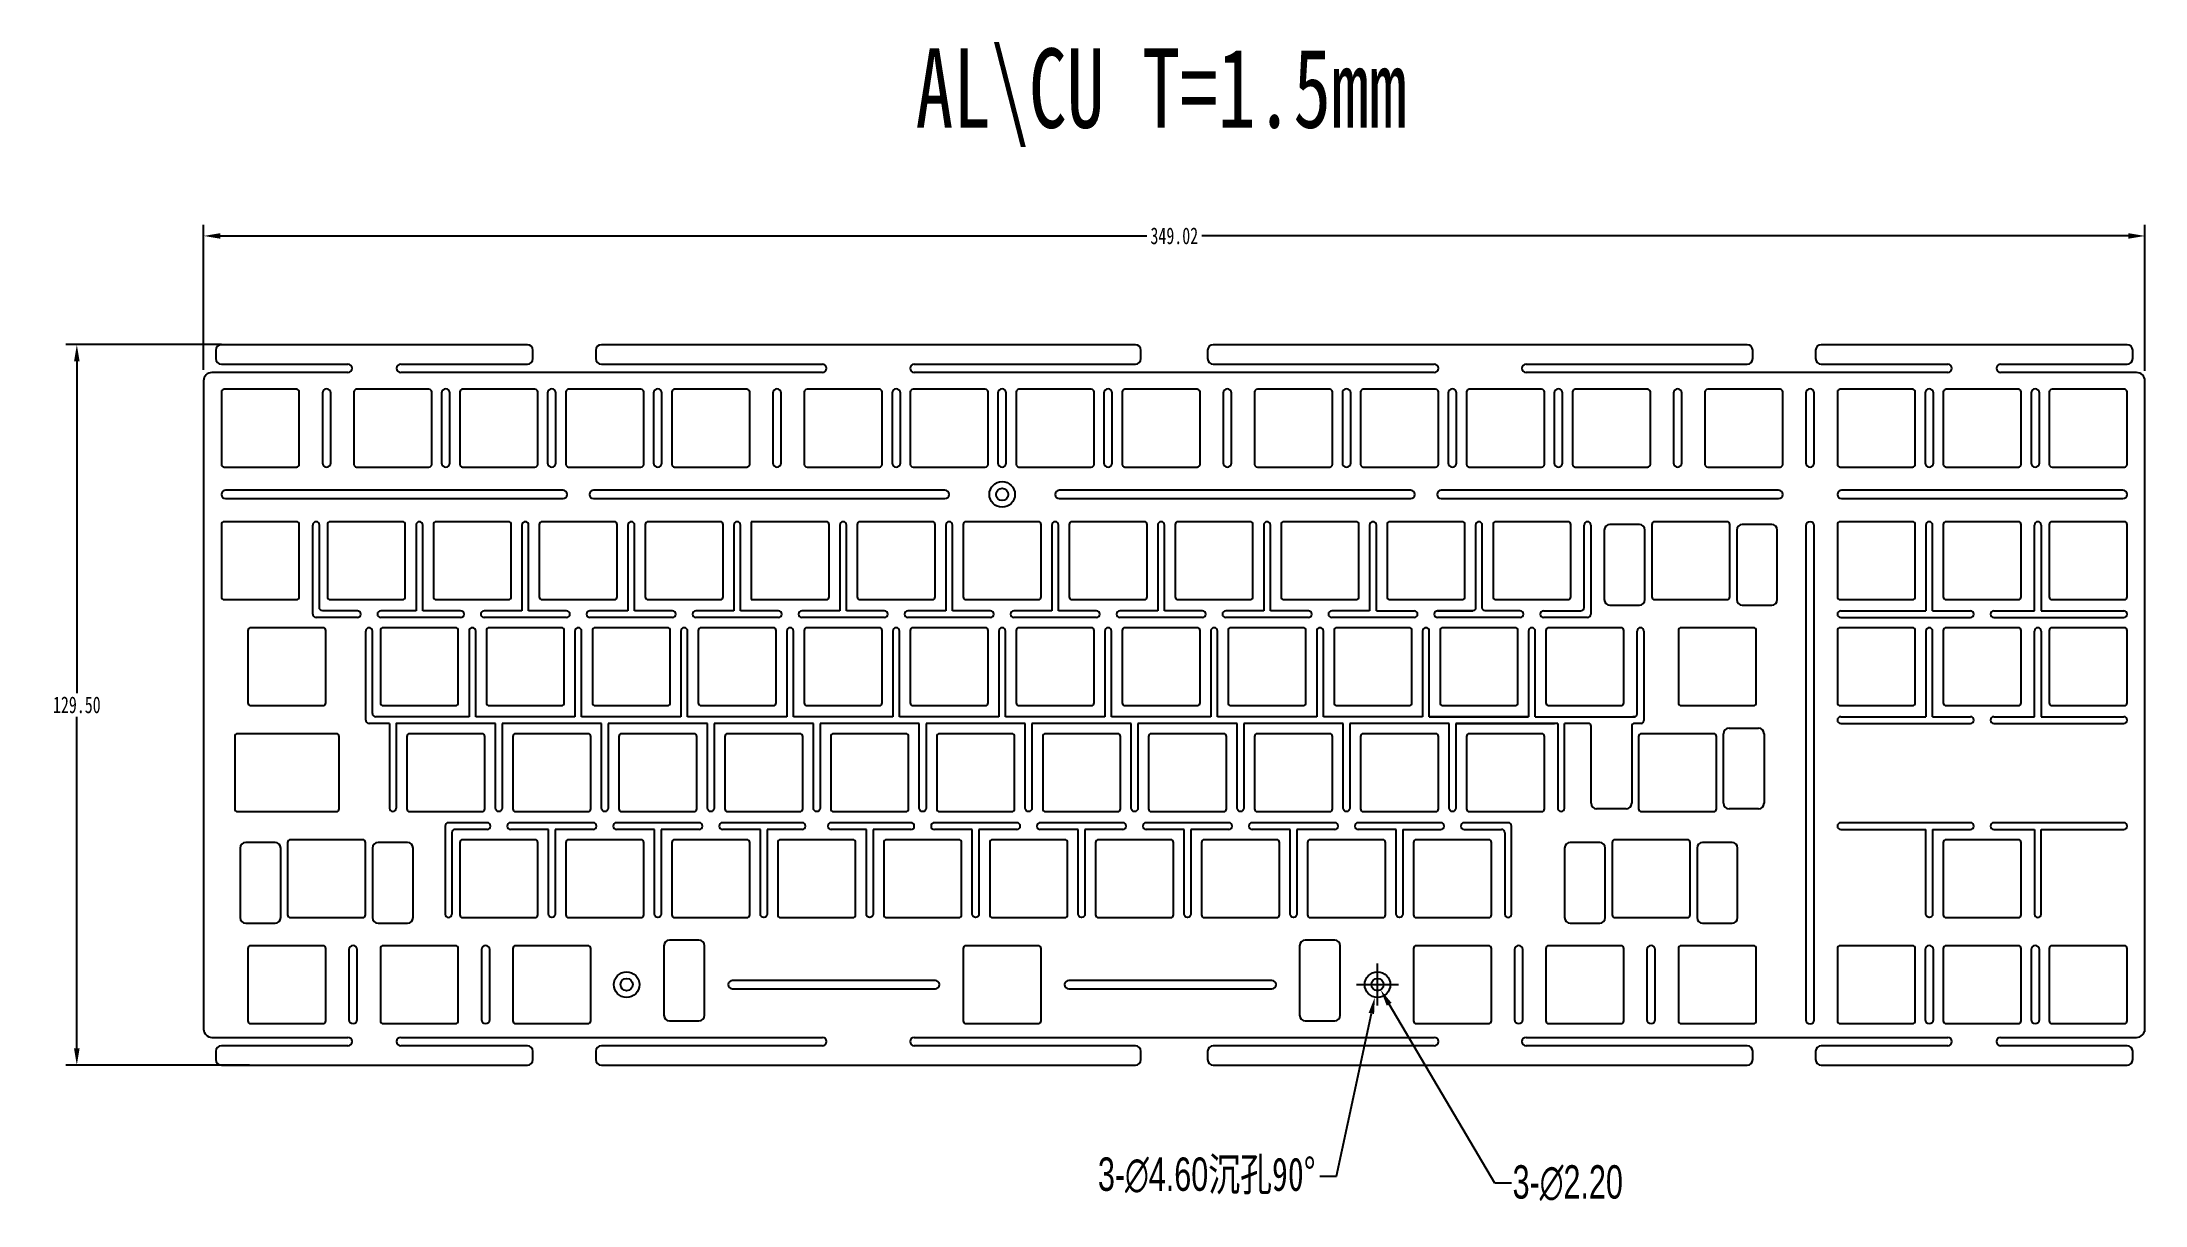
# Model space of a CAD drawing. Header units: millimetres. Extents: x 861 to 1239, y -557 to -348.
import ezdxf

# ---------------------------------------------------------------- set-up
doc = ezdxf.new("R2010")
doc.units = ezdxf.units.MM
doc.header["$LTSCALE"] = 23.1
doc.header["$PDMODE"] = 3
doc.header["$PDSIZE"] = 0.3
doc.layers.get('0').update_dxf_attribs({"linetype": 'CONTINUOUS'})
doc.layers.get('Defpoints').update_dxf_attribs({"linetype": 'CONTINUOUS'})
for name, color, linetype in [('PCB-RCB_PBL1', 7, 'CONTINUOUS'), ('SUIT-00-06_PBL7', 7, 'CONTINUOUS'), ('图层1', 3, 'CONTINUOUS')]:
    doc.layers.add(name, color=color, linetype=linetype)
doc.styles.get("Standard").update_dxf_attribs({"font": '', "width": 0.7})
doc.styles.get('Standard').set_extended_font_data('NSimSun')
doc.dimstyles.get("Standard").update_dxf_attribs({"dimtxt": 3, "dimasz": 3, "dimexe": 2, "dimexo": 1.5, "dimtad": 1, "dimdsep": 46, "dimtxsty": 'Standard', "dimcen": 0.09, "dimadec": 0, "dimazin": 0, "dimtol": 1, "dimtp": 0.01, "dimtm": 0.01, "dimtfac": 1, "dimtofl": 0, "dimtmove": 0, "dimatfit": 3, "dimfxl": 1, "dimtolj": 1, "dimarcsym": 0})

msp = doc.modelspace()

# ---------------------------------------------------------------- texts
at = {"insert": (1017.587, -349.329), "char_height": 14.26233, "width": 3638.14313, "attachment_point": 1}
msp.add_mtext('AL\\\\CU T=1.5mm', dxfattribs=at)

# ---------------------------------------------------------------- blocks, each defined once
blk = doc.blocks.new('*D2')
at = {"layer": 'Defpoints', "color": 0, "transparency": 16777216}
for p in [(1100.09, -516.65), (1101.21, -518.54)]:
    blk.add_point(p, dxfattribs=at)
at = {"layer": '图层1', "color": 0, "lineweight": -2, "transparency": 16777216}
for p, q in [((1100.65, -521.37), (1100.65, -513.81)), ((1096.87, -517.59), (1104.43, -517.59)), ((1121.71, -553.25), (1102.73, -521.12)), ((1124.71, -553.25), (1121.71, -553.25))]:
    blk.add_line(p, q, dxfattribs=at)
at = {"layer": '图层1', "color": 0, "transparency": 16777216}
blk.add_solid([(1103.17, -520.87), (1102.3, -521.38), (1101.21, -518.54)], dxfattribs=at)
at = {"layer": '图层1', "color": 0, "transparency": 16777216, "insert": (1134.85, -553.25), "char_height": 6, "attachment_point": 5}
blk.add_mtext('\\A1;{\\fMS PGothic|b0|i0|c134|p34;3-\\fMS PGothic|b0|i0|c128|p34;∅2.20}', dxfattribs=at)
blk = doc.blocks.new('*D3')
at = {"layer": 'Defpoints', "color": 0, "transparency": 16777216}
for p in [(1101.13, -515.34), (1100.17, -519.84)]:
    blk.add_point(p, dxfattribs=at)
at = {"layer": '图层1', "color": 0, "lineweight": -2, "transparency": 16777216}
for p, q in [((1100.65, -521.37), (1100.65, -513.81)), ((1096.87, -517.59), (1104.43, -517.59)), ((1093.29, -551.99), (1099.54, -522.78)), ((1090.29, -551.99), (1093.29, -551.99))]:
    blk.add_line(p, q, dxfattribs=at)
at = {"layer": '图层1', "color": 0, "transparency": 16777216}
blk.add_solid([(1099.05, -522.67), (1100.03, -522.88), (1100.17, -519.84)], dxfattribs=at)
at = {"layer": '图层1', "color": 0, "transparency": 16777216, "insert": (1069.94, -551.99), "char_height": 6, "attachment_point": 5}
blk.add_mtext('\\A1;{\\fMS PGothic|b0|i0|c134|p34;3-\\fMS PGothic|b0|i0|c128|p34;∅4.60}沉孔90%%D', dxfattribs=at)
blk = doc.blocks.new('*D4')
at = {"layer": 'Defpoints', "color": 0, "transparency": 16777216}
for p in [(1238.62, -383.03), (889.6, -408.57), (1238.62, -408.79)]:
    blk.add_point(p, dxfattribs=at)
at = {"layer": '图层1', "color": 0, "lineweight": -2, "transparency": 16777216}
for p, q in [((889.6, -407.07), (889.6, -381.03)), ((1238.62, -407.29), (1238.62, -381.03)), ((892.6, -383.03), (1059.16, -383.03)), ((1235.62, -383.03), (1069.06, -383.03))]:
    blk.add_line(p, q, dxfattribs=at)
at = {"layer": '图层1', "color": 0, "transparency": 16777216}
for points in [[(892.6, -382.53), (892.6, -383.53), (889.6, -383.03)], [(1235.62, -382.53), (1235.62, -383.53), (1238.62, -383.03)]]:
    blk.add_solid(points, dxfattribs=at)
at = {"layer": '图层1', "color": 0, "transparency": 16777216, "insert": (1064.11, -383.03), "char_height": 3, "attachment_point": 5}
blk.add_mtext('\\A1;349.02', dxfattribs=at)
blk = doc.blocks.new('*D5')
at = {"layer": 'Defpoints', "color": 0, "transparency": 16777216}
for p in [(894.3, -402.57), (866.8, -532.07), (899.36, -532.07)]:
    blk.add_point(p, dxfattribs=at)
at = {"layer": '图层1', "color": 0, "lineweight": -2, "transparency": 16777216}
for p, q in [((892.8, -402.57), (864.8, -402.57)), ((866.8, -405.57), (866.8, -465.2)), ((866.8, -529.07), (866.8, -469.45)), ((897.86, -532.07), (864.8, -532.07))]:
    blk.add_line(p, q, dxfattribs=at)
at = {"layer": '图层1', "color": 0, "transparency": 16777216}
for points in [[(866.3, -405.57), (867.3, -405.57), (866.8, -402.57)], [(866.3, -529.07), (867.3, -529.07), (866.8, -532.07)]]:
    blk.add_solid(points, dxfattribs=at)
at = {"layer": '图层1', "color": 0, "transparency": 16777216, "insert": (866.8, -467.32), "char_height": 3, "attachment_point": 5}
blk.add_mtext('\\A1;129.50', dxfattribs=at)

# ---------------------------------------------------------------- dimensions: what is measured, and where the dimension line sits
at = {"layer": '图层1'}
dim = msp.add_linear_dim(base=(1238.62, -383.034), p1=(889.6, -408.573), p2=(1238.62, -408.792), dimstyle='Standard', override={"dimtad": 0, "dimtih": 1, "dimtoh": 1, "dimzin": 0, "dimcen": 3.78, "dimtol": 0, "dimtzin": 0}, dxfattribs=at)
dim.commit()
dim.dimension.update_dxf_attribs({"geometry": '*D4', "text_midpoint": (1064.11, -383.034)})
dim = msp.add_linear_dim(base=(866.797, -532.073), p1=(894.3, -402.573), p2=(899.357, -532.073), angle=90, dimstyle='Standard', override={"dimtad": 0, "dimtih": 1, "dimtoh": 1, "dimzin": 0, "dimcen": 3.78, "dimtol": 0, "dimtzin": 0}, dxfattribs=at)
dim.commit()
dim.dimension.update_dxf_attribs({"geometry": '*D5', "text_midpoint": (866.797, -467.323), "dimtype": 160})
for p1, p2, text, picture, middle in [((1101.131, -515.344), (1100.169, -519.842), '{\\fMS PGothic|b0|i0|c134|p34;3-\\fMS PGothic|b0|i0|c128|p34;<>}沉孔90%%D', '*D3', (1069.935, -551.989)), ((1100.091, -516.646), (1101.209, -518.541), '{\\fMS PGothic|b0|i0|c134|p34;3-\\fMS PGothic|b0|i0|c128|p34;<>}', '*D2', (1134.854, -553.252))]:
    dim = msp.add_diameter_dim_2p(p1=p1, p2=p2, text=text, dimstyle='Standard', override={"dimtxt": 6, "dimtad": 0, "dimtih": 1, "dimtoh": 1, "dimzin": 0, "dimcen": 3.78, "dimtol": 0, "dimtzin": 0}, dxfattribs=at)
    dim.commit()
    dim.dimension.update_dxf_attribs({"geometry": picture, "text_midpoint": middle, "dimtype": 163})

# ---------------------------------------------------------------- linework, layer by layer
at = {"linetype": 'Continuous'}
for p, q in [((891.8, -403.573), (891.8, -405.073)), ((947.8, -402.573), (892.8, -402.573)), ((948.8, -405.073), (948.8, -403.573)), ((960.11, -403.573), (960.11, -405.073)), ((1057.11, -402.573), (961.11, -402.573)), ((1058.11, -405.073), (1058.11, -403.573)), ((1070.11, -403.573), (1070.11, -405.073)), ((1167.11, -402.573), (1071.11, -402.573)), ((1168.11, -405.073), (1168.11, -403.573)), ((1179.42, -403.573), (1179.42, -405.073)), ((1235.42, -402.573), (1180.42, -402.573)), ((1236.42, -405.073), (1236.42, -403.573)), ((915.55, -407.573), (891.1, -407.573)), ((892.8, -406.073), (915.55, -406.073)), ((925.05, -406.073), (947.8, -406.073)), ((1000.86, -407.573), (925.05, -407.573)), ((961.11, -406.073), (1000.86, -406.073)), ((1017.36, -406.073), (1057.11, -406.073)), ((1110.86, -407.573), (1017.36, -407.573)), ((1071.11, -406.073), (1110.86, -406.073)), ((1127.36, -406.073), (1167.11, -406.073)), ((1203.17, -407.573), (1127.36, -407.573)), ((1180.42, -406.073), (1203.17, -406.073)), ((1212.67, -406.073), (1235.42, -406.073)), ((1237.12, -407.573), (1212.67, -407.573)), ((889.6, -409.073), (889.6, -525.573)), ((910.956, -411.286), (910.956, -423.823)), ((912.456, -423.823), (912.456, -411.286)), ((932.387, -411.286), (932.387, -423.823)), ((933.887, -423.823), (933.887, -411.286)), ((951.437, -411.286), (951.437, -423.823)), ((952.937, -423.823), (952.937, -411.286)), ((970.497, -411.286), (970.497, -423.823)), ((971.997, -423.823), (971.997, -411.286)), ((991.929, -411.286), (991.929, -423.823)), ((993.429, -423.823), (993.429, -411.286)), ((1013.36, -411.286), (1013.36, -423.823)), ((1014.86, -423.823), (1014.86, -411.286)), ((1032.41, -411.286), (1032.41, -423.823)), ((1033.91, -423.823), (1033.91, -411.286)), ((1051.46, -411.286), (1051.46, -423.823)), ((1052.96, -423.823), (1052.96, -411.286)), ((1072.891, -411.286), (1072.891, -423.823)), ((1074.391, -423.823), (1074.391, -411.286)), ((1094.322, -411.286), (1094.322, -423.823)), ((1095.822, -423.823), (1095.822, -411.286)), ((1113.372, -411.286), (1113.372, -423.823)), ((1114.872, -423.823), (1114.872, -411.286)), ((1132.422, -411.286), (1132.422, -423.823)), ((1133.922, -423.823), (1133.922, -411.286)), ((1149.697, -424.073), (1149.697, -411.073)), ((1153.854, -411.286), (1153.854, -423.823)), ((1155.354, -423.823), (1155.354, -411.286)), ((1159.51, -411.073), (1159.51, -424.073)), ((1173.01, -410.573), (1160.01, -410.573)), ((1173.51, -424.073), (1173.51, -411.073)), ((1177.665, -411.286), (1177.665, -423.823)), ((1179.165, -423.823), (1179.165, -411.286)), ((1199.095, -411.286), (1199.095, -423.823)), ((1200.595, -423.823), (1200.595, -411.286)), ((1218.145, -411.286), (1218.145, -423.823)), ((1219.645, -423.823), (1219.645, -411.286)), ((1238.62, -526.073), (1238.62, -409.073)), ((1160.01, -424.573), (1173.01, -424.573)), ((954.21, -428.733), (893.55, -428.733)), ((893.55, -430.233), (954.21, -430.233)), ((1022.885, -428.733), (959.71, -428.733)), ((959.71, -430.233), (1022.885, -430.233)), ((1106.61, -428.733), (1043.44, -428.733)), ((1043.44, -430.233), (1106.61, -430.233)), ((1172.76, -428.733), (1112.11, -428.733)), ((1112.11, -430.233), (1172.76, -430.233)), ((1234.67, -428.733), (1184.07, -428.733)), ((1184.07, -430.233), (1234.67, -430.233)), ((1163.475, -434.386), (1150.475, -434.386)), ((1149.975, -434.886), (1149.975, -447.886)), ((1163.975, -447.886), (1163.975, -434.886)), ((1177.665, -435.143), (1177.665, -523.909)), ((1179.165, -523.909), (1179.165, -435.143)), ((1150.475, -448.386), (1163.475, -448.386)), ((1168.247, -453.443), (1155.247, -453.443)), ((1144.935, -466.943), (1144.935, -453.943)), ((1154.747, -453.943), (1154.747, -466.943)), ((1168.747, -466.943), (1168.747, -453.943)), ((1155.247, -467.443), (1168.247, -467.443)), ((1161.094, -472.493), (1148.094, -472.493)), ((1147.594, -472.993), (1147.594, -485.993)), ((1161.594, -485.993), (1161.594, -472.993)), ((895.691, -486.493), (913.454, -486.493)), ((1148.094, -486.493), (1161.094, -486.493)), ((904.706, -492.043), (904.706, -505.043)), ((918.206, -491.543), (905.206, -491.543)), ((918.706, -505.043), (918.706, -492.043)), ((1142.841, -492.043), (1142.841, -505.043)), ((1156.341, -491.543), (1143.341, -491.543)), ((1156.841, -505.043), (1156.841, -492.043)), ((905.206, -505.543), (918.206, -505.543)), ((1143.341, -505.543), (1156.341, -505.543)), ((978.65, -509.596), (973.35, -509.596)), ((1092.95, -509.596), (1087.65, -509.596)), ((915.717, -511.306), (915.717, -523.843)), ((917.217, -523.843), (917.217, -511.306)), ((939.53, -511.306), (939.53, -523.843)), ((941.03, -523.843), (941.03, -511.306)), ((972.35, -510.596), (972.35, -523.096)), ((979.65, -523.096), (979.65, -510.596)), ((1086.65, -510.596), (1086.65, -523.096)), ((1093.95, -523.096), (1093.95, -510.596)), ((1125.267, -511.306), (1125.267, -523.843)), ((1126.767, -523.843), (1126.767, -511.306)), ((1149.08, -511.306), (1149.08, -523.843)), ((1150.58, -523.843), (1150.58, -511.306)), ((1168.237, -510.593), (1155.237, -510.593)), ((1199.095, -511.306), (1199.095, -523.843)), ((1200.595, -523.843), (1200.595, -511.306)), ((1218.145, -511.306), (1218.145, -523.843)), ((1219.645, -523.843), (1219.645, -511.306)), ((1021.15, -516.843), (984.65, -516.843)), ((1081.65, -516.843), (1045.15, -516.843)), ((984.65, -518.343), (1021.15, -518.343)), ((1045.15, -518.343), (1081.65, -518.343)), ((973.35, -524.096), (978.65, -524.096)), ((1087.65, -524.096), (1092.95, -524.096)), ((891.1, -527.073), (915.55, -527.073)), ((915.55, -528.573), (892.8, -528.573)), ((925.05, -527.073), (1000.86, -527.073)), ((947.8, -528.573), (925.05, -528.573)), ((1000.86, -528.573), (961.11, -528.573)), ((1017.36, -527.073), (1110.86, -527.073)), ((1057.11, -528.573), (1017.36, -528.573)), ((1110.86, -528.573), (1071.11, -528.573)), ((1127.36, -527.073), (1203.17, -527.073)), ((1167.11, -528.573), (1127.36, -528.573)), ((1203.17, -528.573), (1180.42, -528.573)), ((1212.67, -527.073), (1237.12, -527.073)), ((1235.42, -528.573), (1212.67, -528.573)), ((891.8, -529.573), (891.8, -531.073)), ((892.8, -532.073), (947.8, -532.073)), ((948.8, -531.073), (948.8, -529.573)), ((960.11, -529.573), (960.11, -531.073)), ((961.11, -532.073), (1057.11, -532.073)), ((1058.11, -531.073), (1058.11, -529.573)), ((1070.11, -529.573), (1070.11, -531.073)), ((1071.11, -532.073), (1167.11, -532.073)), ((1168.11, -531.073), (1168.11, -529.573)), ((1179.42, -529.573), (1179.42, -531.073)), ((1180.42, -532.073), (1235.42, -532.073)), ((1236.42, -531.073), (1236.42, -529.573))]:
    msp.add_line(p, q, dxfattribs=at)
at = {"color": 7, "linetype": 'Continuous'}
for p, q in [((892.8, -411.073), (892.8, -424.073)), ((906.3, -410.573), (893.3, -410.573)), ((906.8, -424.073), (906.8, -411.073)), ((916.612, -411.073), (916.612, -424.073)), ((930.112, -410.573), (917.112, -410.573)), ((930.612, -424.073), (930.612, -411.073)), ((935.662, -411.073), (935.662, -424.073)), ((949.162, -410.573), (936.162, -410.573)), ((949.662, -424.073), (949.662, -411.073)), ((954.722, -411.073), (954.722, -424.073)), ((968.222, -410.573), (955.222, -410.573)), ((968.722, -424.073), (968.722, -411.073)), ((973.772, -411.073), (973.772, -424.073)), ((987.272, -410.573), (974.272, -410.573)), ((987.772, -424.073), (987.772, -411.073)), ((997.585, -411.073), (997.585, -424.073)), ((1011.085, -410.573), (998.085, -410.573)), ((1011.585, -424.073), (1011.585, -411.073)), ((1016.635, -411.073), (1016.635, -424.073)), ((1030.135, -410.573), (1017.135, -410.573)), ((1030.635, -424.073), (1030.635, -411.073)), ((1035.685, -411.073), (1035.685, -424.073)), ((1049.185, -410.573), (1036.185, -410.573)), ((1049.685, -424.073), (1049.685, -411.073)), ((1054.735, -411.073), (1054.735, -424.073)), ((1068.235, -410.573), (1055.235, -410.573)), ((1068.735, -424.073), (1068.735, -411.073)), ((1078.547, -411.073), (1078.547, -424.073)), ((1092.047, -410.573), (1079.047, -410.573)), ((1092.547, -424.073), (1092.547, -411.073)), ((1097.597, -411.073), (1097.597, -424.073)), ((1111.097, -410.573), (1098.097, -410.573)), ((1111.597, -424.073), (1111.597, -411.073)), ((1116.647, -411.073), (1116.647, -424.073)), ((1130.147, -410.573), (1117.147, -410.573)), ((1130.647, -424.073), (1130.647, -411.073)), ((1135.697, -411.073), (1135.697, -424.073)), ((1149.197, -410.573), (1136.197, -410.573)), ((1183.32, -411.073), (1183.32, -424.073)), ((1196.82, -410.573), (1183.82, -410.573)), ((1197.32, -424.073), (1197.32, -411.073)), ((1202.37, -411.073), (1202.37, -424.073)), ((1215.87, -410.573), (1202.87, -410.573)), ((1216.37, -424.073), (1216.37, -411.073)), ((1221.42, -411.073), (1221.42, -424.073)), ((1234.92, -410.573), (1221.92, -410.573)), ((1235.42, -424.073), (1235.42, -411.073)), ((893.3, -424.573), (906.3, -424.573)), ((917.112, -424.573), (930.112, -424.573)), ((936.162, -424.573), (949.162, -424.573)), ((955.222, -424.573), (968.222, -424.573)), ((974.272, -424.573), (987.272, -424.573)), ((998.085, -424.573), (1011.085, -424.573)), ((1017.135, -424.573), (1030.135, -424.573)), ((1036.185, -424.573), (1049.185, -424.573)), ((1055.235, -424.573), (1068.235, -424.573)), ((1079.047, -424.573), (1092.047, -424.573)), ((1098.097, -424.573), (1111.097, -424.573)), ((1117.147, -424.573), (1130.147, -424.573)), ((1136.197, -424.573), (1149.197, -424.573)), ((1183.82, -424.573), (1196.82, -424.573)), ((1202.87, -424.573), (1215.87, -424.573)), ((1221.92, -424.573), (1234.92, -424.573)), ((906.3, -434.393), (893.3, -434.393)), ((925.35, -434.393), (912.35, -434.393)), ((944.4, -434.393), (931.4, -434.393)), ((963.45, -434.393), (950.45, -434.393)), ((982.51, -434.393), (969.51, -434.393)), ((988.06, -434.393), (988.06, -448.393)), ((1001.56, -434.393), (988.06, -434.393)), ((1020.61, -434.393), (1007.61, -434.393)), ((1039.66, -434.393), (1026.66, -434.393)), ((1058.71, -434.393), (1045.71, -434.393)), ((1077.76, -434.393), (1064.76, -434.393)), ((1096.81, -434.393), (1083.81, -434.393)), ((1115.86, -434.393), (1102.86, -434.393)), ((1134.91, -434.393), (1121.91, -434.393)), ((1196.82, -434.393), (1183.82, -434.393)), ((1215.87, -434.393), (1202.87, -434.393)), ((1234.92, -434.393), (1221.92, -434.393)), ((892.8, -434.893), (892.8, -447.893)), ((906.8, -447.893), (906.8, -434.893)), ((911.85, -434.893), (911.85, -447.893)), ((925.85, -447.893), (925.85, -434.893)), ((930.9, -434.893), (930.9, -447.893)), ((944.9, -447.893), (944.9, -434.893)), ((949.95, -434.893), (949.95, -447.893)), ((963.95, -447.893), (963.95, -434.893)), ((969.01, -434.893), (969.01, -447.893)), ((983.01, -447.893), (983.01, -434.893)), ((1002.06, -447.893), (1002.06, -434.893)), ((1007.11, -434.893), (1007.11, -447.893)), ((1021.11, -447.893), (1021.11, -434.893)), ((1026.16, -434.893), (1026.16, -447.893)), ((1040.16, -447.893), (1040.16, -434.893)), ((1045.21, -434.893), (1045.21, -447.893)), ((1059.21, -447.893), (1059.21, -434.893)), ((1064.26, -434.893), (1064.26, -447.893)), ((1078.26, -447.893), (1078.26, -434.893)), ((1083.31, -434.893), (1083.31, -447.893)), ((1097.31, -447.893), (1097.31, -434.893)), ((1102.36, -434.893), (1102.36, -447.893)), ((1116.36, -447.893), (1116.36, -434.893)), ((1121.41, -434.893), (1121.41, -447.893)), ((1135.41, -447.893), (1135.41, -434.893)), ((1183.32, -434.893), (1183.32, -447.893)), ((1197.32, -447.893), (1197.32, -434.893)), ((1202.37, -434.893), (1202.37, -447.893)), ((1216.37, -447.893), (1216.37, -434.893)), ((1221.42, -434.893), (1221.42, -447.893)), ((1235.42, -447.893), (1235.42, -434.893)), ((893.3, -448.393), (906.3, -448.393)), ((912.35, -448.393), (925.35, -448.393)), ((931.4, -448.393), (944.4, -448.393)), ((950.45, -448.393), (963.45, -448.393)), ((969.51, -448.393), (982.51, -448.393)), ((988.06, -448.393), (1001.56, -448.393)), ((1007.61, -448.393), (1020.61, -448.393)), ((1026.66, -448.393), (1039.66, -448.393)), ((1045.71, -448.393), (1058.71, -448.393)), ((1064.76, -448.393), (1077.76, -448.393)), ((1083.81, -448.393), (1096.81, -448.393)), ((1102.86, -448.393), (1115.86, -448.393)), ((1121.91, -448.393), (1134.91, -448.393)), ((1183.82, -448.393), (1196.82, -448.393)), ((1202.87, -448.393), (1215.87, -448.393)), ((1221.92, -448.393), (1234.92, -448.393)), ((911.072, -453.443), (898.072, -453.443)), ((934.885, -453.443), (921.885, -453.443)), ((953.935, -453.443), (940.935, -453.443)), ((972.985, -453.443), (959.985, -453.443)), ((992.035, -453.443), (979.035, -453.443)), ((1011.085, -453.443), (998.085, -453.443)), ((1030.135, -453.443), (1017.135, -453.443)), ((1049.185, -453.443), (1036.185, -453.443)), ((1068.235, -453.443), (1055.235, -453.443)), ((1087.285, -453.443), (1074.285, -453.443)), ((1106.335, -453.443), (1093.335, -453.443)), ((1125.385, -453.443), (1112.385, -453.443)), ((1144.435, -453.443), (1131.435, -453.443)), ((1196.82, -453.443), (1183.82, -453.443)), ((1215.87, -453.443), (1202.87, -453.443)), ((1234.92, -453.443), (1221.92, -453.443)), ((897.572, -453.943), (897.572, -466.943)), ((911.572, -466.943), (911.572, -453.943)), ((921.385, -453.943), (921.385, -466.943)), ((935.385, -466.943), (935.385, -453.943)), ((940.435, -453.943), (940.435, -466.943)), ((954.435, -466.943), (954.435, -453.943)), ((959.485, -453.943), (959.485, -466.943)), ((973.485, -466.943), (973.485, -453.943)), ((978.535, -453.943), (978.535, -466.943)), ((992.535, -466.943), (992.535, -453.943)), ((997.585, -453.943), (997.585, -466.943)), ((1011.585, -466.943), (1011.585, -453.943)), ((1016.635, -453.943), (1016.635, -466.943)), ((1030.635, -466.943), (1030.635, -453.943)), ((1035.685, -453.943), (1035.685, -466.943)), ((1049.685, -466.943), (1049.685, -453.943)), ((1054.735, -453.943), (1054.735, -466.943)), ((1068.735, -466.943), (1068.735, -453.943)), ((1073.785, -453.943), (1073.785, -466.943)), ((1087.785, -466.943), (1087.785, -453.943)), ((1092.835, -453.943), (1092.835, -466.943)), ((1106.835, -466.943), (1106.835, -453.943)), ((1111.885, -453.943), (1111.885, -466.943)), ((1125.885, -466.943), (1125.885, -453.943)), ((1130.935, -453.943), (1130.935, -466.943)), ((1183.32, -453.943), (1183.32, -466.943)), ((1197.32, -466.943), (1197.32, -453.943)), ((1202.37, -453.943), (1202.37, -466.943)), ((1216.37, -466.943), (1216.37, -453.943)), ((1221.42, -453.943), (1221.42, -466.943)), ((1235.42, -466.943), (1235.42, -453.943)), ((898.072, -467.443), (911.072, -467.443)), ((921.885, -467.443), (934.885, -467.443)), ((940.935, -467.443), (953.935, -467.443)), ((959.985, -467.443), (972.985, -467.443)), ((979.035, -467.443), (992.035, -467.443)), ((998.085, -467.443), (1011.085, -467.443)), ((1017.135, -467.443), (1030.135, -467.443)), ((1036.185, -467.443), (1049.185, -467.443)), ((1055.235, -467.443), (1068.235, -467.443)), ((1074.285, -467.443), (1087.285, -467.443)), ((1093.335, -467.443), (1106.335, -467.443)), ((1112.385, -467.443), (1125.385, -467.443)), ((1131.435, -467.443), (1144.435, -467.443)), ((1183.82, -467.443), (1196.82, -467.443)), ((1202.87, -467.443), (1215.87, -467.443)), ((1221.92, -467.443), (1234.92, -467.443)), ((913.454, -472.493), (895.691, -472.493)), ((939.647, -472.493), (926.647, -472.493)), ((958.697, -472.493), (945.697, -472.493)), ((977.747, -472.493), (964.747, -472.493)), ((996.797, -472.493), (983.797, -472.493)), ((1015.847, -472.493), (1002.847, -472.493)), ((1034.897, -472.493), (1021.897, -472.493)), ((1053.947, -472.493), (1040.947, -472.493)), ((1072.997, -472.493), (1059.997, -472.493)), ((1092.047, -472.493), (1079.047, -472.493)), ((1111.097, -472.493), (1098.097, -472.493)), ((1130.147, -472.493), (1117.147, -472.493)), ((895.191, -472.993), (895.191, -485.993)), ((913.954, -485.993), (913.954, -472.993)), ((926.147, -472.993), (926.147, -485.993)), ((940.147, -485.993), (940.147, -472.993)), ((945.197, -472.993), (945.197, -485.993)), ((959.197, -485.993), (959.197, -472.993)), ((964.247, -472.993), (964.247, -485.993)), ((978.247, -485.993), (978.247, -472.993)), ((983.297, -472.993), (983.297, -485.993)), ((997.297, -485.993), (997.297, -472.993)), ((1002.347, -472.993), (1002.347, -485.993)), ((1016.347, -485.993), (1016.347, -472.993)), ((1021.397, -472.993), (1021.397, -485.993)), ((1035.397, -485.993), (1035.397, -472.993)), ((1040.447, -472.993), (1040.447, -485.993)), ((1054.447, -485.993), (1054.447, -472.993)), ((1059.497, -472.993), (1059.497, -485.993)), ((1073.497, -485.993), (1073.497, -472.993)), ((1078.547, -472.993), (1078.547, -485.993)), ((1092.547, -485.993), (1092.547, -472.993)), ((1097.597, -472.993), (1097.597, -485.993)), ((1111.597, -485.993), (1111.597, -472.993)), ((1116.647, -472.993), (1116.647, -485.993)), ((1130.647, -485.993), (1130.647, -472.993)), ((926.647, -486.493), (939.647, -486.493)), ((945.697, -486.493), (958.697, -486.493)), ((964.747, -486.493), (977.747, -486.493)), ((983.797, -486.493), (996.797, -486.493)), ((1002.847, -486.493), (1015.847, -486.493)), ((1021.897, -486.493), (1034.897, -486.493)), ((1040.947, -486.493), (1053.947, -486.493)), ((1059.997, -486.493), (1072.997, -486.493)), ((1079.047, -486.493), (1092.047, -486.493)), ((1098.097, -486.493), (1111.097, -486.493)), ((1117.147, -486.493), (1130.147, -486.493)), ((935.672, -492.043), (935.672, -505.043)), ((949.172, -491.543), (936.172, -491.543)), ((949.672, -505.043), (949.672, -492.043)), ((954.722, -492.043), (954.722, -505.043)), ((968.222, -491.543), (955.222, -491.543)), ((968.722, -505.043), (968.722, -492.043)), ((973.772, -492.043), (973.772, -505.043)), ((987.272, -491.543), (974.272, -491.543)), ((987.772, -505.043), (987.772, -492.043)), ((992.822, -492.043), (992.822, -505.043)), ((1006.322, -491.543), (993.322, -491.543)), ((1006.822, -505.043), (1006.822, -492.043)), ((1011.872, -492.043), (1011.872, -505.043)), ((1025.372, -491.543), (1012.372, -491.543)), ((1025.872, -505.043), (1025.872, -492.043)), ((1030.922, -492.043), (1030.922, -505.043)), ((1044.422, -491.543), (1031.422, -491.543)), ((1044.922, -505.043), (1044.922, -492.043)), ((1049.972, -492.043), (1049.972, -505.043)), ((1063.472, -491.543), (1050.472, -491.543)), ((1063.972, -505.043), (1063.972, -492.043)), ((1069.022, -492.043), (1069.022, -505.043)), ((1082.522, -491.543), (1069.522, -491.543)), ((1083.022, -505.043), (1083.022, -492.043)), ((1088.072, -492.043), (1088.072, -505.043)), ((1101.572, -491.543), (1088.572, -491.543)), ((1102.072, -505.043), (1102.072, -492.043)), ((1107.122, -492.043), (1107.122, -505.043)), ((1120.622, -491.543), (1107.622, -491.543)), ((1121.122, -505.043), (1121.122, -492.043)), ((1202.37, -492.043), (1202.37, -505.043)), ((1215.87, -491.543), (1202.87, -491.543)), ((1216.37, -505.043), (1216.37, -492.043)), ((936.172, -505.543), (949.172, -505.543)), ((955.222, -505.543), (968.222, -505.543)), ((974.272, -505.543), (987.272, -505.543)), ((993.322, -505.543), (1006.322, -505.543)), ((1012.372, -505.543), (1025.372, -505.543)), ((1031.422, -505.543), (1044.422, -505.543)), ((1050.472, -505.543), (1063.472, -505.543)), ((1069.522, -505.543), (1082.522, -505.543)), ((1088.572, -505.543), (1101.572, -505.543)), ((1107.622, -505.543), (1120.622, -505.543)), ((1202.87, -505.543), (1215.87, -505.543)), ((897.562, -511.093), (897.562, -524.093)), ((911.062, -510.593), (898.062, -510.593)), ((911.562, -524.093), (911.562, -511.093)), ((921.375, -511.093), (921.375, -524.093)), ((934.875, -510.593), (921.875, -510.593)), ((935.375, -524.093), (935.375, -511.093)), ((958.687, -510.593), (945.687, -510.593)), ((959.187, -524.093), (959.187, -511.093)), ((1026.15, -511.093), (1026.15, -524.093)), ((1039.65, -510.593), (1026.65, -510.593)), ((1040.15, -524.093), (1040.15, -511.093)), ((1107.112, -511.093), (1107.112, -524.093)), ((1120.612, -510.593), (1107.612, -510.593)), ((1121.112, -524.093), (1121.112, -511.093)), ((1130.925, -511.093), (1130.925, -524.093)), ((1144.425, -510.593), (1131.425, -510.593)), ((1144.925, -524.093), (1144.925, -511.093)), ((1154.737, -511.093), (1154.737, -524.093)), ((1168.737, -524.093), (1168.737, -511.093)), ((1183.32, -511.093), (1183.32, -524.093)), ((1196.82, -510.593), (1183.82, -510.593)), ((1197.32, -524.093), (1197.32, -511.093)), ((1202.37, -511.093), (1202.37, -524.093)), ((1215.87, -510.593), (1202.87, -510.593)), ((1216.37, -524.093), (1216.37, -511.093)), ((1221.42, -511.093), (1221.42, -524.093)), ((1234.92, -510.593), (1221.92, -510.593)), ((1235.42, -524.093), (1235.42, -511.093)), ((898.062, -524.593), (911.062, -524.593)), ((921.875, -524.593), (934.875, -524.593)), ((945.687, -524.593), (958.687, -524.593)), ((1026.65, -524.593), (1039.65, -524.593)), ((1107.612, -524.593), (1120.612, -524.593)), ((1131.425, -524.593), (1144.425, -524.593)), ((1155.237, -524.593), (1168.237, -524.593)), ((1183.82, -524.593), (1196.82, -524.593)), ((1202.87, -524.593), (1215.87, -524.593)), ((1221.92, -524.593), (1234.92, -524.593))]:
    msp.add_line(p, q, dxfattribs=at)
msp.add_line((945.187, -511.093), (945.187, -524.093))
at = {"linetype": 'Continuous'}
for centre, radius in [((1033.16, -429.483), 2.3), ((1033.16, -429.483), 1.1), ((965.65, -517.593), 2.3), ((965.65, -517.593), 1.1), ((1100.65, -517.593), 2.3), ((1100.65, -517.593), 1.1)]:
    msp.add_circle(centre, radius, dxfattribs=at)
for centre, radius, start, end in [((892.8, -403.573), 1, 90, 180), ((947.8, -403.573), 1, 0, 90), ((961.11, -403.573), 1, 90, 180), ((1057.11, -403.573), 1, 0, 90), ((1071.11, -403.573), 1, 90, 180), ((1167.11, -403.573), 1, 0, 90), ((1180.42, -403.573), 1, 90, 180), ((1235.42, -403.573), 1, 0, 90), ((891.1, -409.073), 1.5, 90, 180), ((892.8, -405.073), 1, 180, 270), ((947.8, -405.073), 1, 270, 0), ((961.11, -405.073), 1, 180, 270), ((1057.11, -405.073), 1, 270, 0), ((1071.11, -405.073), 1, 180, 270), ((1167.11, -405.073), 1, 270, 0), ((1180.42, -405.073), 1, 180, 270), ((1235.42, -405.073), 1, 270, 0), ((1237.12, -409.073), 1.5, 0, 90), ((911.706, -411.286), 0.75, 0, 180), ((933.137, -411.286), 0.75, 0, 180), ((952.187, -411.286), 0.75, 0, 180), ((971.247, -411.286), 0.75, 0, 180), ((992.679, -411.286), 0.75, 0, 180), ((1014.11, -411.286), 0.75, 0, 180), ((1033.16, -411.286), 0.75, 0, 180), ((1052.21, -411.286), 0.75, 0, 180), ((1073.641, -411.286), 0.75, 0, 180), ((1095.072, -411.286), 0.75, 0, 180), ((1114.122, -411.286), 0.75, 0, 180), ((1133.172, -411.286), 0.75, 0, 180), ((1149.197, -411.073), 0.5, 0, 90), ((1154.604, -411.286), 0.75, 0, 180), ((1160.01, -411.073), 0.5, 90, 180), ((1173.01, -411.073), 0.5, 0, 90), ((1178.415, -411.286), 0.75, 0, 180), ((1199.845, -411.286), 0.75, 0, 180), ((1218.895, -411.286), 0.75, 0, 180), ((911.706, -423.823), 0.75, 180, 0), ((933.137, -423.823), 0.75, 180, 0), ((952.187, -423.823), 0.75, 180, 0), ((971.247, -423.823), 0.75, 180, 0), ((992.679, -423.823), 0.75, 180, 0), ((1014.11, -423.823), 0.75, 180, 0), ((1033.16, -423.823), 0.75, 180, 0), ((1052.21, -423.823), 0.75, 180, 0), ((1073.641, -423.823), 0.75, 180, 0), ((1095.072, -423.823), 0.75, 180, 0), ((1114.122, -423.823), 0.75, 180, 0), ((1133.172, -423.823), 0.75, 180, 0), ((1149.197, -424.073), 0.5, 270, 0), ((1154.604, -423.823), 0.75, 180, 0), ((1160.01, -424.073), 0.5, 180, 270), ((1173.01, -424.073), 0.5, 270, 0), ((1178.415, -423.823), 0.75, 180, 0), ((1199.845, -423.823), 0.75, 180, 0), ((1218.895, -423.823), 0.75, 180, 0), ((893.55, -429.483), 0.75, 90, 270), ((1022.885, -429.483), 0.75, 270, 90), ((1043.44, -429.483), 0.75, 90, 270), ((1172.76, -429.483), 0.75, 270, 90), ((1184.07, -429.483), 0.75, 90, 270), ((1234.67, -429.483), 0.75, 270, 90), ((1150.475, -434.886), 0.5, 90, 180), ((1163.475, -434.886), 0.5, 0, 90), ((1178.415, -435.143), 0.75, 0, 180), ((1150.475, -447.886), 0.5, 180, 270), ((1163.475, -447.886), 0.5, 270, 0), ((1144.435, -453.943), 0.5, 0, 90), ((1155.247, -453.943), 0.5, 90, 180), ((1168.247, -453.943), 0.5, 0, 90), ((1144.435, -466.943), 0.5, 270, 0), ((1155.247, -466.943), 0.5, 180, 270), ((1168.247, -466.943), 0.5, 270, 0), ((1148.094, -472.993), 0.5, 90, 180), ((1161.094, -472.993), 0.5, 0, 90), ((1148.094, -485.993), 0.5, 180, 270), ((1161.094, -485.993), 0.5, 270, 0), ((905.206, -492.043), 0.5, 90, 180), ((918.206, -492.043), 0.5, 0, 90), ((1143.341, -492.043), 0.5, 90, 180), ((1156.341, -492.043), 0.5, 0, 90), ((905.206, -505.043), 0.5, 180, 270), ((918.206, -505.043), 0.5, 270, 0), ((1143.341, -505.043), 0.5, 180, 270), ((1156.341, -505.043), 0.5, 270, 0), ((973.35, -510.596), 1, 90, 180), ((978.65, -510.596), 1, 0, 90), ((1087.65, -510.596), 1, 90, 180), ((1092.95, -510.596), 1, 0, 90), ((916.467, -511.306), 0.75, 0, 180), ((940.28, -511.306), 0.75, 0, 180), ((1126.017, -511.306), 0.75, 0, 180), ((1144.425, -511.093), 0.5, 0, 90), ((1149.83, -511.306), 0.75, 0, 180), ((1155.237, -511.093), 0.5, 90, 180), ((1168.237, -511.093), 0.5, 0, 90), ((1199.845, -511.306), 0.75, 0, 180), ((1218.895, -511.306), 0.75, 0, 180), ((984.65, -517.593), 0.75, 90, 270), ((1021.15, -517.593), 0.75, 270, 90), ((1045.15, -517.593), 0.75, 90, 270), ((1081.65, -517.593), 0.75, 270, 90), ((916.467, -523.843), 0.75, 180, 0), ((940.28, -523.843), 0.75, 180, 0), ((973.35, -523.096), 1, 180, 270), ((978.65, -523.096), 1, 270, 0), ((1087.65, -523.096), 1, 180, 270), ((1092.95, -523.096), 1, 270, 0), ((1126.017, -523.843), 0.75, 180, 0), ((1149.83, -523.843), 0.75, 180, 0), ((1178.415, -523.909), 0.75, 180, 0), ((1199.845, -523.843), 0.75, 180, 0), ((1218.895, -523.843), 0.75, 180, 0), ((891.1, -525.573), 1.5, 180, 270), ((892.8, -529.573), 1, 90, 180), ((947.8, -529.573), 1, 0, 90), ((961.11, -529.573), 1, 90, 180), ((1057.11, -529.573), 1, 0, 90), ((1071.11, -529.573), 1, 90, 180), ((1167.11, -529.573), 1, 0, 90), ((1180.42, -529.573), 1, 90, 180), ((1235.42, -529.573), 1, 0, 90), ((1237.12, -525.573), 1.5, 270, 0), ((892.8, -531.073), 1, 180, 270), ((947.8, -531.073), 1, 270, 0), ((961.11, -531.073), 1, 180, 270), ((1057.11, -531.073), 1, 270, 0), ((1071.11, -531.073), 1, 180, 270), ((1167.11, -531.073), 1, 270, 0), ((1180.42, -531.073), 1, 180, 270), ((1235.42, -531.073), 1, 270, 0)]:
    msp.add_arc(centre, radius, start, end, dxfattribs=at)
for centre, radius, start, end in [((915.55, -406.823), 0.75, 270, 90), ((925.05, -406.823), 0.75, 90, 270), ((1000.86, -406.823), 0.75, 270, 90), ((1017.36, -406.823), 0.75, 90, 270), ((1110.86, -406.823), 0.75, 270, 90), ((1127.36, -406.823), 0.75, 90, 270), ((1203.17, -406.823), 0.75, 270, 90), ((1212.67, -406.823), 0.75, 90, 270), ((954.21, -429.483), 0.75, 270, 90), ((959.71, -429.483), 0.75, 90, 270), ((1106.61, -429.483), 0.75, 270, 90), ((1112.11, -429.483), 0.75, 90, 270), ((1138.544, -471.143), 0.5, 0, 90), ((1146.844, -471.143), 0.5, 90, 180), ((915.55, -527.823), 0.75, 270, 90), ((925.05, -527.823), 0.75, 90, 270), ((1000.86, -527.823), 0.75, 270, 90), ((1017.36, -527.823), 0.75, 90, 270), ((1110.86, -527.823), 0.75, 270, 90), ((1127.36, -527.823), 0.75, 90, 270), ((1203.17, -527.823), 0.75, 270, 90), ((1212.67, -527.823), 0.75, 90, 270)]:
    msp.add_arc(centre, radius, start, end)
at = {"color": 7, "linetype": 'Continuous'}
for centre, start, end in [((893.3, -411.073), 90, 180), ((906.3, -411.073), 0, 90), ((917.112, -411.073), 90, 180), ((930.112, -411.073), 0, 90), ((936.162, -411.073), 90, 180), ((949.162, -411.073), 0, 90), ((955.222, -411.073), 90, 180), ((968.222, -411.073), 0, 90), ((974.272, -411.073), 90, 180), ((987.272, -411.073), 0, 90), ((998.085, -411.073), 90, 180), ((1011.085, -411.073), 0, 90), ((1017.135, -411.073), 90, 180), ((1030.135, -411.073), 0, 90), ((1036.185, -411.073), 90, 180), ((1049.185, -411.073), 0, 90), ((1055.235, -411.073), 90, 180), ((1068.235, -411.073), 0, 90), ((1079.047, -411.073), 90, 180), ((1092.047, -411.073), 0, 90), ((1098.097, -411.073), 90, 180), ((1111.097, -411.073), 0, 90), ((1117.147, -411.073), 90, 180), ((1130.147, -411.073), 0, 90), ((1136.197, -411.073), 90, 180), ((1183.82, -411.073), 90, 180), ((1196.82, -411.073), 0, 90), ((1202.87, -411.073), 90, 180), ((1215.87, -411.073), 0, 90), ((1221.92, -411.073), 90, 180), ((1234.92, -411.073), 0, 90), ((893.3, -424.073), 180, 270), ((906.3, -424.073), 270, 0), ((917.112, -424.073), 180, 270), ((930.112, -424.073), 270, 0), ((936.162, -424.073), 180, 270), ((949.162, -424.073), 270, 0), ((955.222, -424.073), 180, 270), ((968.222, -424.073), 270, 0), ((974.272, -424.073), 180, 270), ((987.272, -424.073), 270, 0), ((998.085, -424.073), 180, 270), ((1011.085, -424.073), 270, 0), ((1017.135, -424.073), 180, 270), ((1030.135, -424.073), 270, 0), ((1036.185, -424.073), 180, 270), ((1049.185, -424.073), 270, 0), ((1055.235, -424.073), 180, 270), ((1068.235, -424.073), 270, 0), ((1079.047, -424.073), 180, 270), ((1092.047, -424.073), 270, 0), ((1098.097, -424.073), 180, 270), ((1111.097, -424.073), 270, 0), ((1117.147, -424.073), 180, 270), ((1130.147, -424.073), 270, 0), ((1136.197, -424.073), 180, 270), ((1183.82, -424.073), 180, 270), ((1196.82, -424.073), 270, 0), ((1202.87, -424.073), 180, 270), ((1215.87, -424.073), 270, 0), ((1221.92, -424.073), 180, 270), ((1234.92, -424.073), 270, 0), ((893.3, -434.893), 90, 180), ((906.3, -434.893), 0, 90), ((912.35, -434.893), 90, 180), ((925.35, -434.893), 0, 90), ((931.4, -434.893), 90, 180), ((944.4, -434.893), 0, 90), ((950.45, -434.893), 90, 180), ((963.45, -434.893), 0, 90), ((969.51, -434.893), 90, 180), ((982.51, -434.893), 0, 90), ((1001.56, -434.893), 0, 90), ((1007.61, -434.893), 90, 180), ((1020.61, -434.893), 0, 90), ((1026.66, -434.893), 90, 180), ((1039.66, -434.893), 0, 90), ((1045.71, -434.893), 90, 180), ((1058.71, -434.893), 0, 90), ((1064.76, -434.893), 90, 180), ((1077.76, -434.893), 0, 90), ((1083.81, -434.893), 90, 180), ((1096.81, -434.893), 0, 90), ((1102.86, -434.893), 90, 180), ((1115.86, -434.893), 0, 90), ((1121.91, -434.893), 90, 180), ((1134.91, -434.893), 0, 90), ((1183.82, -434.893), 90, 180), ((1196.82, -434.893), 0, 90), ((1202.87, -434.893), 90, 180), ((1215.87, -434.893), 0, 90), ((1221.92, -434.893), 90, 180), ((1234.92, -434.893), 0, 90), ((893.3, -447.893), 180, 270), ((906.3, -447.893), 270, 0), ((912.35, -447.893), 180, 270), ((925.35, -447.893), 270, 0), ((931.4, -447.893), 180, 270), ((944.4, -447.893), 270, 0), ((950.45, -447.893), 180, 270), ((963.45, -447.893), 270, 0), ((969.51, -447.893), 180, 270), ((982.51, -447.893), 270, 0), ((1001.56, -447.893), 270, 0), ((1007.61, -447.893), 180, 270), ((1020.61, -447.893), 270, 0), ((1026.66, -447.893), 180, 270), ((1039.66, -447.893), 270, 0), ((1045.71, -447.893), 180, 270), ((1058.71, -447.893), 270, 0), ((1064.76, -447.893), 180, 270), ((1077.76, -447.893), 270, 0), ((1083.81, -447.893), 180, 270), ((1096.81, -447.893), 270, 0), ((1102.86, -447.893), 180, 270), ((1115.86, -447.893), 270, 0), ((1121.91, -447.893), 180, 270), ((1134.91, -447.893), 270, 0), ((1183.82, -447.893), 180, 270), ((1196.82, -447.893), 270, 0), ((1202.87, -447.893), 180, 270), ((1215.87, -447.893), 270, 0), ((1221.92, -447.893), 180, 270), ((1234.92, -447.893), 270, 0), ((898.072, -453.943), 90, 180), ((911.072, -453.943), 0, 90), ((921.885, -453.943), 90, 180), ((934.885, -453.943), 0, 90), ((940.935, -453.943), 90, 180), ((953.935, -453.943), 0, 90), ((959.985, -453.943), 90, 180), ((972.985, -453.943), 0, 90), ((979.035, -453.943), 90, 180), ((992.035, -453.943), 0, 90), ((998.085, -453.943), 90, 180), ((1011.085, -453.943), 0, 90), ((1017.135, -453.943), 90, 180), ((1030.135, -453.943), 0, 90), ((1036.185, -453.943), 90, 180), ((1049.185, -453.943), 0, 90), ((1055.235, -453.943), 90, 180), ((1068.235, -453.943), 0, 90), ((1074.285, -453.943), 90, 180), ((1087.285, -453.943), 0, 90), ((1093.335, -453.943), 90, 180), ((1106.335, -453.943), 0, 90), ((1112.385, -453.943), 90, 180), ((1125.385, -453.943), 0, 90), ((1131.435, -453.943), 90, 180), ((1183.82, -453.943), 90, 180), ((1196.82, -453.943), 0, 90), ((1202.87, -453.943), 90, 180), ((1215.87, -453.943), 0, 90), ((1221.92, -453.943), 90, 180), ((1234.92, -453.943), 0, 90), ((898.072, -466.943), 180, 270), ((911.072, -466.943), 270, 0), ((921.885, -466.943), 180, 270), ((934.885, -466.943), 270, 0), ((940.935, -466.943), 180, 270), ((953.935, -466.943), 270, 0), ((959.985, -466.943), 180, 270), ((972.985, -466.943), 270, 0), ((979.035, -466.943), 180, 270), ((992.035, -466.943), 270, 0), ((998.085, -466.943), 180, 270), ((1011.085, -466.943), 270, 0), ((1017.135, -466.943), 180, 270), ((1030.135, -466.943), 270, 0), ((1036.185, -466.943), 180, 270), ((1049.185, -466.943), 270, 0), ((1055.235, -466.943), 180, 270), ((1068.235, -466.943), 270, 0), ((1074.285, -466.943), 180, 270), ((1087.285, -466.943), 270, 0), ((1093.335, -466.943), 180, 270), ((1106.335, -466.943), 270, 0), ((1112.385, -466.943), 180, 270), ((1125.385, -466.943), 270, 0), ((1131.435, -466.943), 180, 270), ((1183.82, -466.943), 180, 270), ((1196.82, -466.943), 270, 0), ((1202.87, -466.943), 180, 270), ((1215.87, -466.943), 270, 0), ((1221.92, -466.943), 180, 270), ((1234.92, -466.943), 270, 0), ((895.691, -472.993), 90, 180), ((913.454, -472.993), 0, 90), ((926.647, -472.993), 90, 180), ((939.647, -472.993), 0, 90), ((945.697, -472.993), 90, 180), ((958.697, -472.993), 0, 90), ((964.747, -472.993), 90, 180), ((977.747, -472.993), 0, 90), ((983.797, -472.993), 90, 180), ((996.797, -472.993), 0, 90), ((1002.847, -472.993), 90, 180), ((1015.847, -472.993), 0, 90), ((1021.897, -472.993), 90, 180), ((1034.897, -472.993), 0, 90), ((1040.947, -472.993), 90, 180), ((1053.947, -472.993), 0, 90), ((1059.997, -472.993), 90, 180), ((1072.997, -472.993), 0, 90), ((1079.047, -472.993), 90, 180), ((1092.047, -472.993), 0, 90), ((1098.097, -472.993), 90, 180), ((1111.097, -472.993), 0, 90), ((1117.147, -472.993), 90, 180), ((1130.147, -472.993), 0, 90), ((895.691, -485.993), 180, 270), ((913.454, -485.993), 270, 0), ((926.647, -485.993), 180, 270), ((939.647, -485.993), 270, 0), ((945.697, -485.993), 180, 270), ((958.697, -485.993), 270, 0), ((964.747, -485.993), 180, 270), ((977.747, -485.993), 270, 0), ((983.797, -485.993), 180, 270), ((996.797, -485.993), 270, 0), ((1002.847, -485.993), 180, 270), ((1015.847, -485.993), 270, 0), ((1021.897, -485.993), 180, 270), ((1034.897, -485.993), 270, 0), ((1040.947, -485.993), 180, 270), ((1053.947, -485.993), 270, 0), ((1059.997, -485.993), 180, 270), ((1072.997, -485.993), 270, 0), ((1079.047, -485.993), 180, 270), ((1092.047, -485.993), 270, 0), ((1098.097, -485.993), 180, 270), ((1111.097, -485.993), 270, 0), ((1117.147, -485.993), 180, 270), ((1130.147, -485.993), 270, 0), ((936.172, -492.043), 90, 180), ((949.172, -492.043), 0, 90), ((955.222, -492.043), 90, 180), ((968.222, -492.043), 0, 90), ((974.272, -492.043), 90, 180), ((987.272, -492.043), 0, 90), ((993.322, -492.043), 90, 180), ((1006.322, -492.043), 0, 90), ((1012.372, -492.043), 90, 180), ((1025.372, -492.043), 0, 90), ((1031.422, -492.043), 90, 180), ((1044.422, -492.043), 0, 90), ((1050.472, -492.043), 90, 180), ((1063.472, -492.043), 0, 90), ((1069.522, -492.043), 90, 180), ((1082.522, -492.043), 0, 90), ((1088.572, -492.043), 90, 180), ((1101.572, -492.043), 0, 90), ((1107.622, -492.043), 90, 180), ((1120.622, -492.043), 0, 90), ((1202.87, -492.043), 90, 180), ((1215.87, -492.043), 0, 90), ((936.172, -505.043), 180, 270), ((949.172, -505.043), 270, 0), ((955.222, -505.043), 180, 270), ((968.222, -505.043), 270, 0), ((974.272, -505.043), 180, 270), ((987.272, -505.043), 270, 0), ((993.322, -505.043), 180, 270), ((1006.322, -505.043), 270, 0), ((1012.372, -505.043), 180, 270), ((1025.372, -505.043), 270, 0), ((1031.422, -505.043), 180, 270), ((1044.422, -505.043), 270, 0), ((1050.472, -505.043), 180, 270), ((1063.472, -505.043), 270, 0), ((1069.522, -505.043), 180, 270), ((1082.522, -505.043), 270, 0), ((1088.572, -505.043), 180, 270), ((1101.572, -505.043), 270, 0), ((1107.622, -505.043), 180, 270), ((1120.622, -505.043), 270, 0), ((1202.87, -505.043), 180, 270), ((1215.87, -505.043), 270, 0), ((898.062, -511.093), 90, 180), ((911.062, -511.093), 0, 90), ((921.875, -511.093), 90, 180), ((934.875, -511.093), 0, 90), ((945.687, -511.093), 90, 180), ((958.687, -511.093), 0, 90), ((1026.65, -511.093), 90, 180), ((1039.65, -511.093), 0, 90), ((1107.612, -511.093), 90, 180), ((1120.612, -511.093), 0, 90), ((1131.425, -511.093), 90, 180), ((1183.82, -511.093), 90, 180), ((1196.82, -511.093), 0, 90), ((1202.87, -511.093), 90, 180), ((1215.87, -511.093), 0, 90), ((1221.92, -511.093), 90, 180), ((1234.92, -511.093), 0, 90), ((898.062, -524.093), 180, 270), ((911.062, -524.093), 270, 0), ((921.875, -524.093), 180, 270), ((934.875, -524.093), 270, 0), ((945.687, -524.093), 180, 270), ((958.687, -524.093), 270, 0), ((1026.65, -524.093), 180, 270), ((1039.65, -524.093), 270, 0), ((1107.612, -524.093), 180, 270), ((1120.612, -524.093), 270, 0), ((1131.425, -524.093), 180, 270), ((1144.425, -524.093), 270, 0), ((1155.237, -524.093), 180, 270), ((1168.237, -524.093), 270, 0), ((1183.82, -524.093), 180, 270), ((1196.82, -524.093), 270, 0), ((1202.87, -524.093), 180, 270), ((1215.87, -524.093), 270, 0), ((1221.92, -524.093), 180, 270), ((1234.92, -524.093), 270, 0)]:
    msp.add_arc(centre, 0.5, start, end, dxfattribs=at)
at = {"layer": 'PCB-RCB_PBL1', "color": 7, "linetype": 'Continuous'}
for p, q in [((909.81, -434.393), (909.81, -434.393)), ((1138.41, -434.393), (1138.41, -434.393)), ((1199.847, -434.393), (1199.847, -434.393)), ((1219.372, -434.393), (1219.372, -434.393)), ((909.21, -450.993), (909.21, -434.993)), ((1137.81, -449.793), (1137.81, -434.993)), ((1139.01, -434.993), (1139.01, -450.993)), ((1199.247, -434.993), (1199.247, -440.293)), ((1199.247, -434.993), (1199.247, -450.393)), ((1200.447, -450.393), (1200.447, -434.993)), ((1200.447, -440.293), (1200.447, -434.993)), ((1218.772, -450.393), (1218.772, -434.993)), ((1218.772, -440.293), (1218.772, -434.993)), ((1219.972, -434.993), (1219.972, -440.293)), ((1219.972, -434.993), (1219.972, -450.393)), ((917.235, -451.593), (909.81, -451.593)), ((919.335, -453.443), (919.335, -453.443)), ((935.81, -451.593), (921.435, -451.593)), ((954.86, -451.593), (940.01, -451.593)), ((973.91, -451.593), (959.06, -451.593)), ((992.96, -451.593), (978.11, -451.593)), ((1012.01, -451.593), (997.16, -451.593)), ((1031.06, -451.593), (1016.21, -451.593)), ((1050.11, -451.593), (1035.26, -451.593)), ((1069.16, -451.593), (1054.31, -451.593)), ((1088.21, -451.593), (1073.36, -451.593)), ((1107.26, -451.593), (1092.41, -451.593)), ((1100.435, -450.393), (1107.26, -450.393)), ((1126.31, -451.593), (1111.46, -451.593)), ((1130.51, -450.393), (1137.21, -450.393)), ((1138.41, -451.593), (1130.51, -451.593)), ((1147.935, -453.443), (1147.935, -453.443)), ((1183.92, -450.393), (1188.222, -450.393)), ((1183.92, -450.393), (1199.247, -450.393)), ((1183.92, -451.593), (1188.222, -451.593)), ((1183.92, -451.593), (1207.272, -451.593)), ((1200.447, -450.393), (1207.272, -450.393)), ((1211.472, -450.393), (1218.772, -450.393)), ((1211.472, -451.593), (1234.82, -451.593)), ((1219.372, -453.443), (1219.372, -453.443)), ((1219.972, -450.393), (1234.82, -450.393)), ((1230.522, -450.393), (1234.82, -450.393)), ((1230.522, -451.593), (1234.82, -451.593)), ((918.735, -470.043), (918.735, -454.043)), ((918.735, -459.343), (918.735, -454.043)), ((919.935, -468.843), (919.935, -454.043)), ((919.935, -459.343), (919.935, -454.043)), ((1147.335, -468.943), (1147.335, -454.043)), ((1148.535, -454.043), (1148.535, -470.143)), ((1218.772, -469.443), (1218.772, -454.043)), ((1218.772, -459.343), (1218.772, -454.043)), ((1219.972, -454.043), (1219.972, -459.343)), ((1219.972, -454.043), (1219.972, -469.443)), ((923.017, -470.643), (919.335, -470.643)), ((937.31, -469.443), (920.535, -469.443)), ((923.017, -470.643), (923.017, -485.893)), ((937.31, -469.443), (924.097, -469.443)), ((942.072, -470.643), (924.817, -470.643)), ((956.36, -469.443), (938.51, -469.443)), ((961.122, -470.643), (943.272, -470.643)), ((975.41, -469.443), (957.56, -469.443)), ((980.172, -470.643), (962.322, -470.643)), ((994.46, -469.443), (976.61, -469.443)), ((999.222, -470.643), (981.372, -470.643)), ((1013.51, -469.443), (995.66, -469.443)), ((1018.272, -470.643), (1000.422, -470.643)), ((1032.56, -469.443), (1014.71, -469.443)), ((1037.322, -470.643), (1019.472, -470.643)), ((1056.372, -470.643), (1038.522, -470.643)), ((1070.66, -469.443), (1052.81, -469.443)), ((1075.422, -470.643), (1057.572, -470.643)), ((1089.71, -469.443), (1071.86, -469.443)), ((1094.472, -470.643), (1076.622, -470.643)), ((1108.76, -469.443), (1090.91, -469.443)), ((1113.522, -470.643), (1095.672, -470.643)), ((1127.81, -469.443), (1109.96, -469.443)), ((1133.047, -470.643), (1114.722, -470.643)), ((1114.722, -470.643), (1132.447, -470.643)), ((1129.01, -469.443), (1146.835, -469.443)), ((1133.047, -470.643), (1133.047, -485.893)), ((1134.247, -485.893), (1134.247, -470.643)), ((1138.544, -470.643), (1134.247, -470.643)), ((1146.835, -469.443), (1146.57, -469.443)), ((1148.035, -470.643), (1146.844, -470.643)), ((1183.92, -469.443), (1188.222, -469.443)), ((1183.92, -469.443), (1199.247, -469.443)), ((1183.92, -470.643), (1188.222, -470.643)), ((1183.92, -470.643), (1207.272, -470.643)), ((1200.447, -469.443), (1207.272, -469.443)), ((1211.472, -469.443), (1218.772, -469.443)), ((1211.472, -470.643), (1234.82, -470.643)), ((1219.972, -469.443), (1234.82, -469.443)), ((1230.522, -469.443), (1234.82, -469.443)), ((1230.522, -470.643), (1234.82, -470.643)), ((923.617, -486.493), (923.617, -486.493)), ((1133.647, -486.493), (1133.647, -486.493)), ((933.022, -489.089), (933.022, -504.939)), ((940.572, -488.489), (933.622, -488.489)), ((959.622, -488.489), (944.772, -488.489)), ((972.551, -488.489), (963.822, -488.489)), ((1105.197, -489.689), (1112.022, -489.689)), ((1116.222, -489.689), (1122.922, -489.689)), ((1123.522, -490.289), (1123.522, -504.939)), ((1124.722, -504.939), (1124.722, -489.089)), ((1207.272, -488.489), (1183.92, -488.489)), ((1183.92, -489.689), (1199.247, -489.689)), ((1200.447, -489.689), (1207.272, -489.689)), ((1234.82, -488.489), (1211.472, -488.489)), ((1211.472, -489.689), (1218.772, -489.689)), ((1218.772, -489.689), (1218.772, -504.939)), ((1219.972, -489.689), (1234.82, -489.689)), ((1219.972, -504.939), (1219.972, -489.689)), ((933.622, -505.539), (933.622, -505.539)), ((1124.122, -505.539), (1124.122, -505.539)), ((1219.372, -505.539), (1219.372, -505.539))]:
    msp.add_line(p, q, dxfattribs=at)
for points in [[(928.985, -450.393), (928.985, -434.993, 0.4142136), (928.385, -434.393), (928.385, -434.393, 0.4142136), (927.785, -434.993), (927.785, -450.393)], [(948.035, -450.393), (948.035, -434.993, 0.4142136), (947.435, -434.393), (947.435, -434.393, 0.4142136), (946.835, -434.993), (946.835, -450.393)], [(967.085, -450.393), (967.085, -434.993, 0.4142136), (966.485, -434.393), (966.485, -434.393, 0.4142136), (965.885, -434.993), (965.885, -450.393)], [(986.135, -450.393), (986.135, -434.993, 0.4142136), (985.535, -434.393), (985.535, -434.393, 0.4142136), (984.935, -434.993), (984.935, -450.393)], [(1005.185, -450.393), (1005.185, -434.993, 0.4142136), (1004.585, -434.393), (1004.585, -434.393, 0.4142136), (1003.985, -434.993), (1003.985, -450.393)], [(1024.235, -450.393), (1024.235, -434.993, 0.4142136), (1023.635, -434.393), (1023.635, -434.393, 0.4142136), (1023.035, -434.993), (1023.035, -450.393)], [(1043.285, -450.393), (1043.285, -434.993, 0.4142136), (1042.685, -434.393), (1042.685, -434.393, 0.4142136), (1042.085, -434.993), (1042.085, -450.393)], [(1062.335, -450.393), (1062.335, -434.993, 0.4142136), (1061.735, -434.393), (1061.735, -434.393, 0.4142136), (1061.135, -434.993), (1061.135, -450.393)], [(1081.385, -450.393), (1081.385, -434.993, 0.4142136), (1080.785, -434.393), (1080.785, -434.393, 0.4142136), (1080.185, -434.993), (1080.185, -450.393)], [(1100.435, -450.393), (1100.435, -434.993, 0.4142136), (1099.835, -434.393), (1099.835, -434.393, 0.4142136), (1099.235, -434.993), (1099.235, -450.393)], [(1126.31, -450.393), (1119.985, -450.393, -0.4142136), (1119.485, -449.893), (1119.485, -434.993, 0.4142136), (1118.885, -434.393), (1118.885, -434.393, 0.4142136), (1118.285, -434.993), (1118.285, -449.893, -0.4142136), (1117.785, -450.393), (1111.46, -450.393)], [(917.235, -450.393), (911.01, -450.393, -0.4142136), (910.41, -449.793), (910.41, -434.993)], [(938.51, -459.343), (938.51, -454.043, 0.4142136), (937.91, -453.443), (937.91, -453.443, 0.4142136), (937.31, -454.043), (937.31, -459.343)], [(957.56, -469.443), (957.56, -454.043, 0.4142136), (956.96, -453.443), (956.96, -453.443, 0.4142136), (956.36, -454.043), (956.36, -469.443)], [(976.61, -469.443), (976.61, -454.043, 0.4142136), (976.01, -453.443), (976.01, -453.443, 0.4142136), (975.41, -454.043), (975.41, -469.443)], [(995.66, -469.443), (995.66, -454.043, 0.4142136), (995.06, -453.443), (995.06, -453.443, 0.4142136), (994.46, -454.043), (994.46, -469.443)], [(1014.71, -469.443), (1014.71, -454.043, 0.4142136), (1014.11, -453.443), (1014.11, -453.443, 0.4142136), (1013.51, -454.043), (1013.51, -469.443)], [(1033.76, -469.443), (1033.76, -454.043, 0.4142136), (1033.16, -453.443), (1033.16, -453.443, 0.4142136), (1032.56, -454.043), (1032.56, -469.443)], [(1052.81, -469.443), (1052.81, -454.043, 0.4142136), (1052.21, -453.443), (1052.21, -453.443, 0.4142136), (1051.61, -454.043), (1051.61, -469.443)], [(1071.86, -469.443), (1071.86, -454.043, 0.4142136), (1071.26, -453.443), (1071.26, -453.443, 0.4142136), (1070.66, -454.043), (1070.66, -469.443)], [(1090.91, -469.443), (1090.91, -454.043, 0.4142136), (1090.31, -453.443), (1090.31, -453.443, 0.4142136), (1089.71, -454.043), (1089.71, -469.443)], [(1109.96, -469.443), (1109.96, -454.043, 0.4142136), (1109.36, -453.443), (1109.36, -453.443, 0.4142136), (1108.76, -454.043), (1108.76, -469.443)], [(1129.01, -469.443), (1129.01, -454.043, 0.4142136), (1128.41, -453.443), (1128.41, -453.443, 0.4142136), (1127.81, -454.043), (1127.81, -469.443)], [(1200.447, -459.343), (1200.447, -454.043, 0.4142136), (1199.847, -453.443), (1199.847, -453.443, 0.4142136), (1199.247, -454.043), (1199.247, -459.343)], [(943.272, -470.643), (943.272, -485.893, -0.4142136), (942.672, -486.493), (942.672, -486.493, -0.4142136), (942.072, -485.893), (942.072, -470.643)], [(962.322, -470.643), (962.322, -485.893, -0.4142136), (961.722, -486.493), (961.722, -486.493, -0.4142136), (961.122, -485.893), (961.122, -470.643)], [(981.372, -470.643), (981.372, -485.893, -0.4142136), (980.772, -486.493), (980.772, -486.493, -0.4142136), (980.172, -485.893), (980.172, -470.643)], [(1000.422, -470.643), (1000.422, -485.893, -0.4142136), (999.822, -486.493), (999.822, -486.493, -0.4142136), (999.222, -485.893), (999.222, -470.643)], [(1019.472, -470.643), (1019.472, -485.893, -0.4142136), (1018.872, -486.493), (1018.872, -486.493, -0.4142136), (1018.272, -485.893), (1018.272, -470.643)], [(1038.522, -470.643), (1038.522, -485.893, -0.4142136), (1037.922, -486.493), (1037.922, -486.493, -0.4142136), (1037.322, -485.893), (1037.322, -470.643)], [(1057.572, -470.643), (1057.572, -485.893, -0.4142136), (1056.972, -486.493), (1056.972, -486.493, -0.4142136), (1056.372, -485.893), (1056.372, -470.643)], [(1076.622, -470.643), (1076.622, -485.893, -0.4142136), (1076.022, -486.493), (1076.022, -486.493, -0.4142136), (1075.422, -485.893), (1075.422, -470.643)], [(1095.672, -470.643), (1095.672, -485.893, -0.4142136), (1095.072, -486.493), (1095.072, -486.493, -0.4142136), (1094.472, -485.893), (1094.472, -470.643)], [(1114.722, -470.643), (1114.722, -485.893, -0.4142136), (1114.122, -486.493), (1114.122, -486.493, -0.4142136), (1113.522, -485.893), (1113.522, -470.643)], [(940.572, -489.689), (934.822, -489.689, 0.4142136), (934.222, -490.289), (934.222, -504.939)], [(952.797, -489.689), (952.797, -504.939, -0.4142136), (952.197, -505.539), (952.197, -505.539, -0.4142136), (951.597, -504.939), (951.597, -489.689)], [(971.847, -489.689), (971.847, -504.939, -0.4142136), (971.247, -505.539), (971.247, -505.539, -0.4142136), (970.647, -504.939), (970.647, -489.689)], [(990.897, -489.689), (990.897, -504.939, -0.4142136), (990.297, -505.539), (990.297, -505.539, -0.4142136), (989.697, -504.939), (989.697, -489.689)], [(1009.947, -489.689), (1009.947, -504.939, -0.4142136), (1009.347, -505.539), (1009.347, -505.539, -0.4142136), (1008.747, -504.939), (1008.747, -489.689)], [(1028.997, -489.689), (1028.997, -504.939, -0.4142136), (1028.397, -505.539), (1028.397, -505.539, -0.4142136), (1027.797, -504.939), (1027.797, -489.689)], [(1048.047, -489.689), (1048.047, -504.939, -0.4142136), (1047.447, -505.539), (1047.447, -505.539, -0.4142136), (1046.847, -504.939), (1046.847, -489.689)], [(1067.097, -489.689), (1067.097, -504.939, -0.4142136), (1066.497, -505.539), (1066.497, -505.539, -0.4142136), (1065.897, -504.939), (1065.897, -489.689)], [(1086.147, -489.689), (1086.147, -504.939, -0.4142136), (1085.547, -505.539), (1085.547, -505.539, -0.4142136), (1084.947, -504.939), (1084.947, -489.689)], [(1105.197, -489.689), (1105.197, -504.939, -0.4142136), (1104.597, -505.539), (1104.597, -505.539, -0.4142136), (1103.997, -504.939), (1103.997, -489.689)], [(1200.447, -489.689), (1200.447, -504.939, -0.4142136), (1199.847, -505.539), (1199.847, -505.539, -0.4142136), (1199.247, -504.939), (1199.247, -489.689)]]:
    msp.add_lwpolyline(points, format="xyb", dxfattribs=at)
for points in [[(927.785, -450.393), (921.435, -450.393)], [(935.81, -450.393), (928.985, -450.393)], [(946.835, -450.393), (940.01, -450.393)], [(954.86, -450.393), (948.035, -450.393)], [(965.885, -450.393), (959.06, -450.393)], [(973.91, -450.393), (967.085, -450.393)], [(984.935, -450.393), (978.11, -450.393)], [(992.96, -450.393), (986.135, -450.393)], [(1003.985, -450.393), (997.16, -450.393)], [(1012.01, -450.393), (1005.185, -450.393)], [(1023.035, -450.393), (1016.21, -450.393)], [(1031.06, -450.393), (1024.235, -450.393)], [(1042.085, -450.393), (1035.26, -450.393)], [(1050.11, -450.393), (1043.285, -450.393)], [(1061.135, -450.393), (1054.31, -450.393)], [(1069.16, -450.393), (1062.335, -450.393)], [(1080.185, -450.393), (1073.36, -450.393)], [(1088.21, -450.393), (1081.385, -450.393)], [(1099.235, -450.393), (1092.41, -450.393)], [(1100.91, -450.393), (1107.26, -450.393)], [(1111.46, -450.393), (1117.785, -450.393)], [(937.31, -454.043), (937.31, -469.443)], [(1199.247, -454.043), (1199.247, -469.443)], [(938.51, -469.443), (938.51, -459.343)], [(1200.447, -469.443), (1200.447, -459.343)], [(942.072, -470.643), (924.217, -470.643), (924.217, -485.893)], [(956.36, -469.443), (938.51, -469.443)], [(961.122, -470.643), (943.272, -470.643)], [(975.41, -469.443), (957.56, -469.443)], [(994.46, -469.443), (976.61, -469.443)], [(1013.51, -469.443), (995.66, -469.443)], [(1032.56, -469.443), (1014.71, -469.443)], [(1051.61, -469.443), (1033.76, -469.443)], [(1070.66, -469.443), (1052.81, -469.443)], [(1089.71, -469.443), (1071.86, -469.443)], [(1108.76, -469.443), (1090.91, -469.443)], [(1113.522, -470.643), (1095.672, -470.643)], [(1109.96, -469.443), (1127.81, -469.443)], [(940.572, -488.489), (933.622, -488.489)], [(959.622, -488.489), (944.772, -488.489)], [(951.597, -489.689), (944.772, -489.689)], [(959.622, -489.689), (952.797, -489.689)], [(978.672, -488.489), (963.822, -488.489)], [(970.647, -489.689), (963.822, -489.689)], [(978.672, -489.689), (971.847, -489.689)], [(997.222, -488.489), (982.872, -488.489)], [(989.697, -489.689), (982.872, -489.689)], [(997.222, -489.689), (990.897, -489.689)], [(1016.772, -488.489), (1002.422, -488.489)], [(1008.747, -489.689), (1002.422, -489.689)], [(1016.772, -489.689), (1009.947, -489.689)], [(1035.822, -488.489), (1020.972, -488.489)], [(1027.797, -489.689), (1020.972, -489.689)], [(1035.822, -489.689), (1028.997, -489.689)], [(1054.872, -488.489), (1040.022, -488.489)], [(1046.847, -489.689), (1040.022, -489.689)], [(1054.872, -489.689), (1048.047, -489.689)], [(1073.922, -488.489), (1059.072, -488.489)], [(1065.897, -489.689), (1059.072, -489.689)], [(1073.922, -489.689), (1067.097, -489.689)], [(1092.972, -488.489), (1078.122, -488.489)], [(1084.947, -489.689), (1078.122, -489.689)], [(1092.972, -489.689), (1086.147, -489.689)], [(1112.022, -488.489), (1097.172, -488.489)], [(1103.997, -489.689), (1097.172, -489.689)], [(1124.122, -488.489), (1116.222, -488.489)]]:
    msp.add_lwpolyline(points, dxfattribs=at)
for centre, radius, start, end in [((909.81, -434.993), 0.6, 90, 180), ((909.81, -434.993), 0.6, 0, 90), ((1138.41, -434.993), 0.6, 90, 180), ((1138.41, -434.993), 0.6, 360, 90), ((1199.847, -434.993), 0.6, 90, 180), ((1199.847, -434.993), 0.6, 360, 90), ((1219.372, -434.993), 0.6, 90, 180), ((1219.372, -434.993), 0.6, 360, 90), ((1137.21, -449.793), 0.6, 270, 0), ((909.81, -450.993), 0.6, 180, 270), ((917.235, -450.993), 0.6, 270, 90), ((919.335, -454.043), 0.6, 90, 180), ((919.335, -454.043), 0.6, 0, 90), ((921.435, -450.993), 0.6, 90, 270), ((935.81, -450.993), 0.6, 270, 90), ((940.01, -450.993), 0.6, 90, 270), ((954.86, -450.993), 0.6, 270, 90), ((959.06, -450.993), 0.6, 90, 270), ((973.91, -450.993), 0.6, 270, 90), ((978.11, -450.993), 0.6, 90, 270), ((992.96, -450.993), 0.6, 270, 90), ((997.16, -450.993), 0.6, 90, 270), ((1012.01, -450.993), 0.6, 270, 90), ((1016.21, -450.993), 0.6, 90, 270), ((1031.06, -450.993), 0.6, 270, 90), ((1035.26, -450.993), 0.6, 90, 270), ((1050.11, -450.993), 0.6, 270, 90), ((1054.31, -450.993), 0.6, 90, 270), ((1069.16, -450.993), 0.6, 270, 90), ((1073.36, -450.993), 0.6, 90, 270), ((1088.21, -450.993), 0.6, 270, 90), ((1092.41, -450.993), 0.6, 90, 270), ((1107.26, -450.993), 0.6, 270, 90), ((1111.46, -450.993), 0.6, 90, 270), ((1126.31, -450.993), 0.6, 270, 90), ((1130.51, -450.993), 0.6, 90, 270), ((1138.41, -450.993), 0.6, 270, 0), ((1147.935, -454.043), 0.6, 90, 180), ((1147.935, -454.043), 0.6, 360, 90), ((1183.92, -450.993), 0.6, 90, 270), ((1207.272, -450.993), 0.6, 270, 90), ((1211.472, -450.993), 0.6, 90, 270), ((1219.372, -454.043), 0.6, 90, 180), ((1219.372, -454.043), 0.6, 360, 90), ((1234.82, -450.993), 0.6, 270, 90), ((919.335, -470.043), 0.6, 180, 270), ((920.535, -468.843), 0.6, 180, 270), ((1146.835, -468.943), 0.5, 270, 0), ((1148.035, -470.143), 0.5, 270, 0), ((1183.92, -470.043), 0.6, 90, 270), ((1207.272, -470.043), 0.6, 270, 90), ((1211.472, -470.043), 0.6, 90, 270), ((1234.82, -470.043), 0.6, 270, 90), ((923.617, -485.893), 0.6, 180, 270), ((923.617, -485.893), 0.6, 270, 0), ((1133.647, -485.893), 0.6, 180, 270), ((1133.647, -485.893), 0.6, 270, 0), ((933.622, -489.089), 0.6, 90, 180), ((940.572, -489.089), 0.6, 270, 90), ((944.772, -489.089), 0.6, 90, 270), ((959.622, -489.089), 0.6, 270, 90), ((963.822, -489.089), 0.6, 90, 270), ((978.672, -489.089), 0.6, 270, 90), ((982.872, -489.089), 0.6, 90, 270), ((997.222, -489.089), 0.6, 270, 90), ((1002.422, -489.089), 0.6, 90, 270), ((1016.772, -489.089), 0.6, 270, 90), ((1020.972, -489.089), 0.6, 90, 270), ((1035.822, -489.089), 0.6, 270, 90), ((1040.022, -489.089), 0.6, 90, 270), ((1054.872, -489.089), 0.6, 270, 90), ((1059.072, -489.089), 0.6, 90, 270), ((1073.922, -489.089), 0.6, 270, 90), ((1078.122, -489.089), 0.6, 90, 270), ((1092.972, -489.089), 0.6, 270, 90), ((1097.172, -489.089), 0.6, 90, 270), ((1112.022, -489.089), 0.6, 270, 90), ((1116.222, -489.089), 0.6, 90, 270), ((1122.922, -490.289), 0.6, 0, 90), ((1124.122, -489.089), 0.6, 0, 90), ((1183.92, -489.089), 0.6, 90, 270), ((1207.272, -489.089), 0.6, 270, 90), ((1211.472, -489.089), 0.6, 90, 270), ((1234.82, -489.089), 0.6, 270, 90), ((933.622, -504.939), 0.6, 180, 270), ((933.622, -504.939), 0.6, 270, 0), ((1124.122, -504.939), 0.6, 180, 270), ((1124.122, -504.939), 0.6, 270, 360), ((1219.372, -504.939), 0.6, 180, 270), ((1219.372, -504.939), 0.6, 270, 360)]:
    msp.add_arc(centre, radius, start, end, dxfattribs=at)
at = {"layer": 'SUIT-00-06_PBL7', "color": 7, "linetype": 'Continuous'}
for p, q in [((1141.425, -435.886), (1141.425, -448.386)), ((1147.725, -434.886), (1142.425, -434.886)), ((1148.725, -448.386), (1148.725, -435.886)), ((1165.225, -435.886), (1165.225, -448.386)), ((1171.525, -434.886), (1166.225, -434.886)), ((1172.525, -448.386), (1172.525, -435.886)), ((1142.425, -449.386), (1147.725, -449.386)), ((1166.225, -449.386), (1171.525, -449.386)), ((1139.044, -484.993), (1139.044, -471.143)), ((1146.344, -471.143), (1146.344, -484.993)), ((1162.844, -484.993), (1162.844, -472.493)), ((1163.844, -471.493), (1169.144, -471.493)), ((1170.144, -472.493), (1170.144, -484.993)), ((1145.344, -485.993), (1140.044, -485.993)), ((1169.144, -485.993), (1163.844, -485.993)), ((896.156, -493.043), (896.156, -505.543)), ((902.456, -492.043), (897.156, -492.043)), ((903.456, -505.543), (903.456, -493.043)), ((919.956, -493.043), (919.956, -505.543)), ((926.256, -492.043), (920.956, -492.043)), ((927.256, -505.543), (927.256, -493.043)), ((1134.291, -493.043), (1134.291, -505.543)), ((1140.591, -492.043), (1135.291, -492.043)), ((1141.591, -505.543), (1141.591, -493.043)), ((1158.091, -493.043), (1158.091, -505.543)), ((1164.391, -492.043), (1159.091, -492.043)), ((1165.391, -505.543), (1165.391, -493.043)), ((897.156, -506.543), (902.456, -506.543)), ((920.956, -506.543), (926.256, -506.543)), ((1135.291, -506.543), (1140.591, -506.543)), ((1159.091, -506.543), (1164.391, -506.543))]:
    msp.add_line(p, q, dxfattribs=at)
for centre, start, end in [((1142.425, -435.886), 90, 180), ((1147.725, -435.886), 0, 90), ((1166.225, -435.886), 90, 180), ((1171.525, -435.886), 0, 90), ((1142.425, -448.386), 180, 270), ((1147.725, -448.386), 270, 0), ((1166.225, -448.386), 180, 270), ((1171.525, -448.386), 270, 0), ((1163.844, -472.493), 90, 180), ((1169.144, -472.493), 0, 90), ((1140.044, -484.993), 180, 270), ((1145.344, -484.993), 270, 0), ((1163.844, -484.993), 180, 270), ((1169.144, -484.993), 270, 0), ((897.156, -493.043), 90, 180), ((902.456, -493.043), 0, 90), ((920.956, -493.043), 90, 180), ((926.256, -493.043), 0, 90), ((1135.291, -493.043), 90, 180), ((1140.591, -493.043), 0, 90), ((1159.091, -493.043), 90, 180), ((1164.391, -493.043), 0, 90), ((897.156, -505.543), 180, 270), ((902.456, -505.543), 270, 0), ((920.956, -505.543), 180, 270), ((926.256, -505.543), 270, 0), ((1135.291, -505.543), 180, 270), ((1140.591, -505.543), 270, 0), ((1159.091, -505.543), 180, 270), ((1164.391, -505.543), 270, 0)]:
    msp.add_arc(centre, 1, start, end, dxfattribs=at)

msp.set_redraw_order([(e.dxf.handle, doc.entitydb.next_handle()) for e in msp.query("TEXT MTEXT ATTDEF DIMENSION ARC_DIMENSION")])  # texts and dimensions are drawn at this point

doc.saveas('drawing.dxf')
